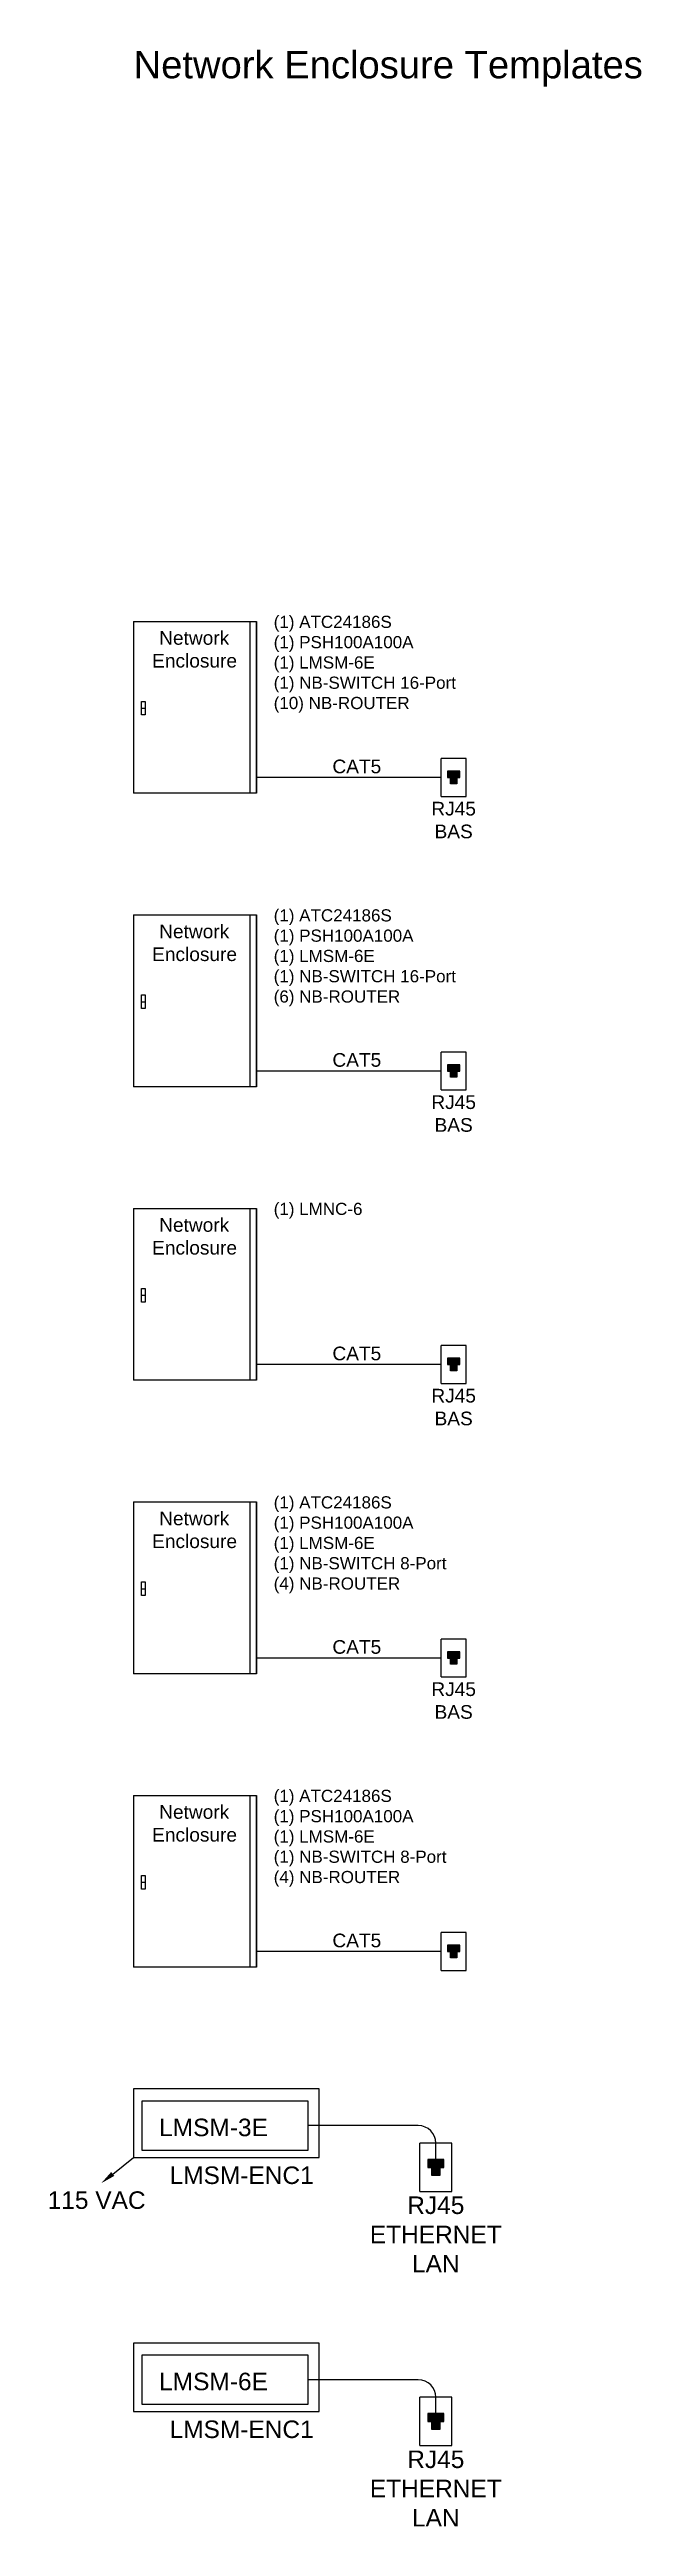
# Model space of a CAD drawing. Header units: inches. Extents: x -179 to 78, y 1 to 666.
# Drawn here: x -34.92 to -25.19, y 178.61 to 219.32 of the extents above; entities that cross this region are included whole.
import ezdxf
from ezdxf.enums import TextEntityAlignment as Align

# ---------------------------------------------------------------- set-up
doc = ezdxf.new("R2010")
doc.units = ezdxf.units.IN
doc.header["$MEASUREMENT"] = 0
doc.layers.add('16 NB-switch', color=6, linetype='Continuous')
doc.layers.add('WS', color=7, linetype='Continuous')
doc.styles.get("Standard").update_dxf_attribs({"font": 'arial.ttf'})

msp = doc.modelspace()

# ---------------------------------------------------------------- texts
at = {"insert": (-33.53616, 219.00483), "char_height": 0.449284, "attachment_point": 4}
msp.add_mtext_dynamic_manual_height_columns('Network Enclosure Templates', width=26.7906867, gutter_width=1, heights=[0], dxfattribs=at)
at = {"linetype": 'Continuous', "char_height": 0.22464, "width": 2.0842115, "attachment_point": 2}
for s, insert in [('CAT5', (-29.86671, 207.65121)), ('RJ45\\PBAS', (-28.27522, 206.95711)), ('CAT5', (-29.86671, 202.82733)), ('RJ45\\PBAS', (-28.27522, 202.13323)), ('CAT5', (-29.86671, 198.00345)), ('RJ45\\PBAS', (-28.27522, 197.30935)), ('CAT5', (-29.86671, 193.17956)), ('RJ45\\PBAS', (-28.27522, 192.48547)), ('CAT5', (-29.86671, 188.35568))]:
    msp.add_mtext(s, dxfattribs=dict(at, insert=insert))
at = {"layer": '16 NB-switch', "char_height": 0.2, "attachment_point": 1}
for s, insert, width in [('(1) ATC24186S\\P(1) PSH100A100A \\P(1) LMSM-6E\\P(1) NB-SWITCH 16-Port\\P(10) NB-ROUTER', (-31.23327, 210.01497), 4.1179883), ('(1) ATC24186S\\P(1) PSH100A100A \\P(1) LMSM-6E\\P(1) NB-SWITCH 16-Port\\P(6) NB-ROUTER', (-31.23327, 205.19109), 3.75), ('(1) LMNC-6', (-31.23327, 200.36721), 3.75), ('(1) ATC24186S\\P(1) PSH100A100A \\P(1) LMSM-6E\\P(1) NB-SWITCH 8-Port\\P(4) NB-ROUTER\\P', (-31.23327, 195.54333), 3.75), ('(1) ATC24186S\\P(1) PSH100A100A \\P(1) LMSM-6E\\P(1) NB-SWITCH 8-Port\\P(4) NB-ROUTER\\P', (-31.23327, 190.71945), 3.75)]:
    msp.add_mtext(s, dxfattribs=dict(at, insert=insert, width=width))

# ---------------------------------------------------------------- blocks, each defined once
blk = doc.blocks.new('LMSM-3E')
for points in [[(-1.525, -1.124), (1.525, -1.124), (1.525, 0), (-1.525, 0)], [(-1.382, -0.197), (1.339, -0.197), (1.339, -1.01), (-1.382, -1.01)]]:
    blk.add_lwpolyline(points, close=True)
at = {"layer": 'WS'}
for p, q in [((3.155, -0.603), (1.339, -0.603)), ((-1.867, -1.398), (-1.525, -1.124)), ((3.178, -1.687), (3.178, -0.891)), ((3.178, -1.687), (3.178, -0.891)), ((3.709, -0.891), (3.178, -0.891)), ((3.709, -0.891), (3.178, -0.891)), ((3.576, -1.157), (3.311, -1.157)), ((3.576, -1.157), (3.311, -1.157)), ((3.311, -1.157), (3.311, -1.289)), ((3.311, -1.157), (3.311, -1.289)), ((3.443, -1.157), (3.443, -0.891)), ((3.576, -1.289), (3.576, -1.157)), ((3.576, -1.289), (3.576, -1.157)), ((3.709, -1.687), (3.709, -0.891)), ((3.709, -1.687), (3.709, -0.891)), ((3.311, -1.289), (3.576, -1.289)), ((3.311, -1.289), (3.576, -1.289)), ((3.377, -1.422), (3.377, -1.289)), ((3.377, -1.422), (3.377, -1.289)), ((3.51, -1.422), (3.377, -1.422)), ((3.51, -1.422), (3.377, -1.422)), ((3.51, -1.289), (3.51, -1.422)), ((3.51, -1.289), (3.51, -1.422)), ((3.178, -1.687), (3.709, -1.687)), ((3.178, -1.687), (3.709, -1.687))]:
    blk.add_line(p, q, dxfattribs=at)
blk.add_arc((3.155, -0.891), 0.288, 0, 90, dxfattribs=at)
for points in [[(3.576, -1.157), (3.311, -1.157), (3.576, -1.289), (3.311, -1.289)], [(3.576, -1.157), (3.311, -1.157), (3.576, -1.289), (3.311, -1.289)], [(-1.842, -1.429), (-1.893, -1.366), (-2.057, -1.55)], [(3.51, -1.289), (3.377, -1.289), (3.51, -1.422), (3.377, -1.422)], [(3.51, -1.289), (3.377, -1.289), (3.51, -1.422), (3.377, -1.422)]]:
    blk.add_solid(points, dxfattribs=at)
at = {"char_height": 0.288, "width": 6.93336, "attachment_point": 1}
for s, insert in [('LMSM-3E', (-1.105, -0.488)), ('LMSM-ENC1', (-0.933, -1.274))]:
    blk.add_mtext(s, dxfattribs=dict(at, insert=insert))
at = {"layer": 'WS'}
blk.add_text('115 VAC', height=0.288, dxfattribs=at).set_placement((-1.327, -1.971), align=Align.RIGHT)
at = {"layer": 'WS', "linetype": 'Continuous', "insert": (3.443, -1.767), "char_height": 0.288, "width": 2.67207, "attachment_point": 2}
blk.add_mtext('RJ45\\PETHERNET\\PLAN', dxfattribs=at)
blk = doc.blocks.new('LMSM-6E')
for points in [[(-1.525, -1.124), (1.525, -1.124), (1.525, 0), (-1.525, 0)], [(-1.382, -0.197), (1.339, -0.197), (1.339, -1.01), (-1.382, -1.01)]]:
    blk.add_lwpolyline(points, close=True)
at = {"layer": 'WS'}
for p, q in [((3.155, -0.603), (1.339, -0.603)), ((3.178, -1.687), (3.178, -0.891)), ((3.178, -1.687), (3.178, -0.891)), ((3.709, -0.891), (3.178, -0.891)), ((3.709, -0.891), (3.178, -0.891)), ((3.576, -1.157), (3.311, -1.157)), ((3.576, -1.157), (3.311, -1.157)), ((3.311, -1.157), (3.311, -1.289)), ((3.311, -1.157), (3.311, -1.289)), ((3.443, -1.157), (3.443, -0.891)), ((3.576, -1.289), (3.576, -1.157)), ((3.576, -1.289), (3.576, -1.157)), ((3.709, -1.687), (3.709, -0.891)), ((3.709, -1.687), (3.709, -0.891)), ((3.311, -1.289), (3.576, -1.289)), ((3.311, -1.289), (3.576, -1.289)), ((3.377, -1.422), (3.377, -1.289)), ((3.377, -1.422), (3.377, -1.289)), ((3.51, -1.422), (3.377, -1.422)), ((3.51, -1.422), (3.377, -1.422)), ((3.51, -1.289), (3.51, -1.422)), ((3.51, -1.289), (3.51, -1.422)), ((3.178, -1.687), (3.709, -1.687)), ((3.178, -1.687), (3.709, -1.687))]:
    blk.add_line(p, q, dxfattribs=at)
blk.add_arc((3.155, -0.891), 0.288, 0, 90, dxfattribs=at)
for points in [[(3.576, -1.157), (3.311, -1.157), (3.576, -1.289), (3.311, -1.289)], [(3.576, -1.157), (3.311, -1.157), (3.576, -1.289), (3.311, -1.289)], [(3.51, -1.289), (3.377, -1.289), (3.51, -1.422), (3.377, -1.422)], [(3.51, -1.289), (3.377, -1.289), (3.51, -1.422), (3.377, -1.422)]]:
    blk.add_solid(points, dxfattribs=at)
at = {"char_height": 0.288, "width": 6.93336, "attachment_point": 1}
for s, insert in [('LMSM-6E', (-1.105, -0.488)), ('LMSM-ENC1', (-0.933, -1.274))]:
    blk.add_mtext(s, dxfattribs=dict(at, insert=insert))
at = {"layer": 'WS', "linetype": 'Continuous', "insert": (3.443, -1.767), "char_height": 0.288, "width": 2.67207, "attachment_point": 2}
blk.add_mtext('RJ45\\PETHERNET\\PLAN', dxfattribs=at)
blk = doc.blocks.new('LMNC')
at = {"color": 4, "lineweight": 25}
for p, q in [((-1.011, 0), (-1.011, -2.824)), ((-1.011, 0), (1.011, 0)), ((0.899, 0), (0.899, -2.824)), ((1.011, 0), (1.011, -2.824)), ((1.011, -2.824), (1.011, 0)), ((1.011, 0), (1.011, -2.824)), ((-0.879, -1.538), (-0.879, -1.314)), ((-0.879, -1.314), (-0.823, -1.314)), ((-0.879, -1.426), (-0.823, -1.426)), ((-0.823, -1.538), (-0.879, -1.538)), ((-0.823, -1.314), (-0.823, -1.538)), ((1.011, -2.824), (-1.011, -2.824))]:
    blk.add_line(p, q, dxfattribs=at)
at = {"color": 4, "insert": (-0.027, -0.46), "char_height": 0.22464, "attachment_point": 4}
blk.add_mtext('\\pi-0.5629;Network\\P\\pi-0.67882;Enclosure', dxfattribs=at)

# ---------------------------------------------------------------- linework, layer by layer
for p, q in [((-28.48216, 207.04623), (-28.48216, 207.66705)), ((-28.06828, 207.66705), (-28.48216, 207.66705)), ((-28.06828, 207.04623), (-28.06828, 207.66705)), ((-28.48216, 207.35664), (-31.5144, 207.35664)), ((-28.17175, 207.46011), (-28.37869, 207.46011)), ((-28.37869, 207.46011), (-28.37869, 207.35664)), ((-28.37869, 207.35664), (-28.17175, 207.35664)), ((-28.32696, 207.25317), (-28.32696, 207.35664)), ((-28.22349, 207.25317), (-28.32696, 207.25317)), ((-28.22349, 207.35664), (-28.22349, 207.25317)), ((-28.17175, 207.35664), (-28.17175, 207.46011)), ((-28.48216, 207.04623), (-28.06828, 207.04623)), ((-28.48216, 202.22235), (-28.48216, 202.84317)), ((-28.06828, 202.84317), (-28.48216, 202.84317)), ((-28.06828, 202.22235), (-28.06828, 202.84317)), ((-28.48216, 202.53276), (-31.5144, 202.53276)), ((-28.17175, 202.63623), (-28.37869, 202.63623)), ((-28.37869, 202.63623), (-28.37869, 202.53276)), ((-28.37869, 202.53276), (-28.17175, 202.53276)), ((-28.32696, 202.42929), (-28.32696, 202.53276)), ((-28.22349, 202.42929), (-28.32696, 202.42929)), ((-28.22349, 202.53276), (-28.22349, 202.42929)), ((-28.17175, 202.53276), (-28.17175, 202.63623)), ((-28.48216, 202.22235), (-28.06828, 202.22235)), ((-28.48216, 197.39847), (-28.48216, 198.01929)), ((-28.06828, 198.01929), (-28.48216, 198.01929)), ((-28.06828, 197.39847), (-28.06828, 198.01929)), ((-28.48216, 197.70888), (-31.5144, 197.70888)), ((-28.17175, 197.81235), (-28.37869, 197.81235)), ((-28.37869, 197.81235), (-28.37869, 197.70888)), ((-28.37869, 197.70888), (-28.17175, 197.70888)), ((-28.32696, 197.60541), (-28.32696, 197.70888)), ((-28.22349, 197.60541), (-28.32696, 197.60541)), ((-28.22349, 197.70888), (-28.22349, 197.60541)), ((-28.17175, 197.70888), (-28.17175, 197.81235)), ((-28.48216, 197.39847), (-28.06828, 197.39847)), ((-28.48216, 192.57459), (-28.48216, 193.19541)), ((-28.06828, 193.19541), (-28.48216, 193.19541)), ((-28.17175, 192.98847), (-28.37869, 192.98847)), ((-28.37869, 192.98847), (-28.37869, 192.885)), ((-28.17175, 192.885), (-28.17175, 192.98847)), ((-28.06828, 192.57459), (-28.06828, 193.19541)), ((-28.48216, 192.885), (-31.5144, 192.885)), ((-28.48216, 192.57459), (-28.06828, 192.57459)), ((-28.37869, 192.885), (-28.17175, 192.885)), ((-28.32696, 192.78153), (-28.32696, 192.885)), ((-28.22349, 192.78153), (-28.32696, 192.78153)), ((-28.22349, 192.885), (-28.22349, 192.78153)), ((-28.48216, 187.75071), (-28.48216, 188.37152)), ((-28.06828, 188.37152), (-28.48216, 188.37152)), ((-28.17175, 188.16458), (-28.37869, 188.16458)), ((-28.37869, 188.16458), (-28.37869, 188.06111)), ((-28.17175, 188.06111), (-28.17175, 188.16458)), ((-28.06828, 187.75071), (-28.06828, 188.37152)), ((-28.48216, 188.06111), (-31.5144, 188.06111)), ((-28.48216, 187.75071), (-28.06828, 187.75071)), ((-28.37869, 188.06111), (-28.17175, 188.06111)), ((-28.32696, 187.95764), (-28.32696, 188.06111)), ((-28.22349, 187.95764), (-28.32696, 187.95764)), ((-28.22349, 188.06111), (-28.22349, 187.95764))]:
    msp.add_line(p, q)
for points in [[(-28.17175, 207.46011), (-28.37869, 207.46011), (-28.17175, 207.35664), (-28.37869, 207.35664)], [(-28.22349, 207.35664), (-28.32696, 207.35664), (-28.22349, 207.25317), (-28.32696, 207.25317)], [(-28.17175, 202.63623), (-28.37869, 202.63623), (-28.17175, 202.53276), (-28.37869, 202.53276)], [(-28.22349, 202.53276), (-28.32696, 202.53276), (-28.22349, 202.42929), (-28.32696, 202.42929)], [(-28.17175, 197.81235), (-28.37869, 197.81235), (-28.17175, 197.70888), (-28.37869, 197.70888)], [(-28.22349, 197.70888), (-28.32696, 197.70888), (-28.22349, 197.60541), (-28.32696, 197.60541)], [(-28.17175, 192.98847), (-28.37869, 192.98847), (-28.17175, 192.885), (-28.37869, 192.885)], [(-28.22349, 192.885), (-28.32696, 192.885), (-28.22349, 192.78153), (-28.32696, 192.78153)], [(-28.17175, 188.16458), (-28.37869, 188.16458), (-28.17175, 188.06111), (-28.37869, 188.06111)], [(-28.22349, 188.06111), (-28.32696, 188.06111), (-28.22349, 187.95764), (-28.32696, 187.95764)]]:
    msp.add_solid(points)

# ---------------------------------------------------------------- block references
for name, p in [('LMNC', (-32.52528, 209.92207)), ('LMNC', (-32.52528, 205.09818)), ('LMNC', (-32.52528, 200.2743)), ('LMNC', (-32.52528, 195.45042)), ('LMNC', (-32.52528, 190.62654)), ('LMSM-3E', (-32.0116, 185.80266)), ('LMSM-6E', (-32.0116, 181.62723))]:
    msp.add_blockref(name, p)

msp.set_redraw_order([(e.dxf.handle, doc.entitydb.next_handle()) for e in msp.query("TEXT MTEXT ATTDEF DIMENSION ARC_DIMENSION")])  # texts and dimensions are drawn at this point

doc.saveas('drawing.dxf')
